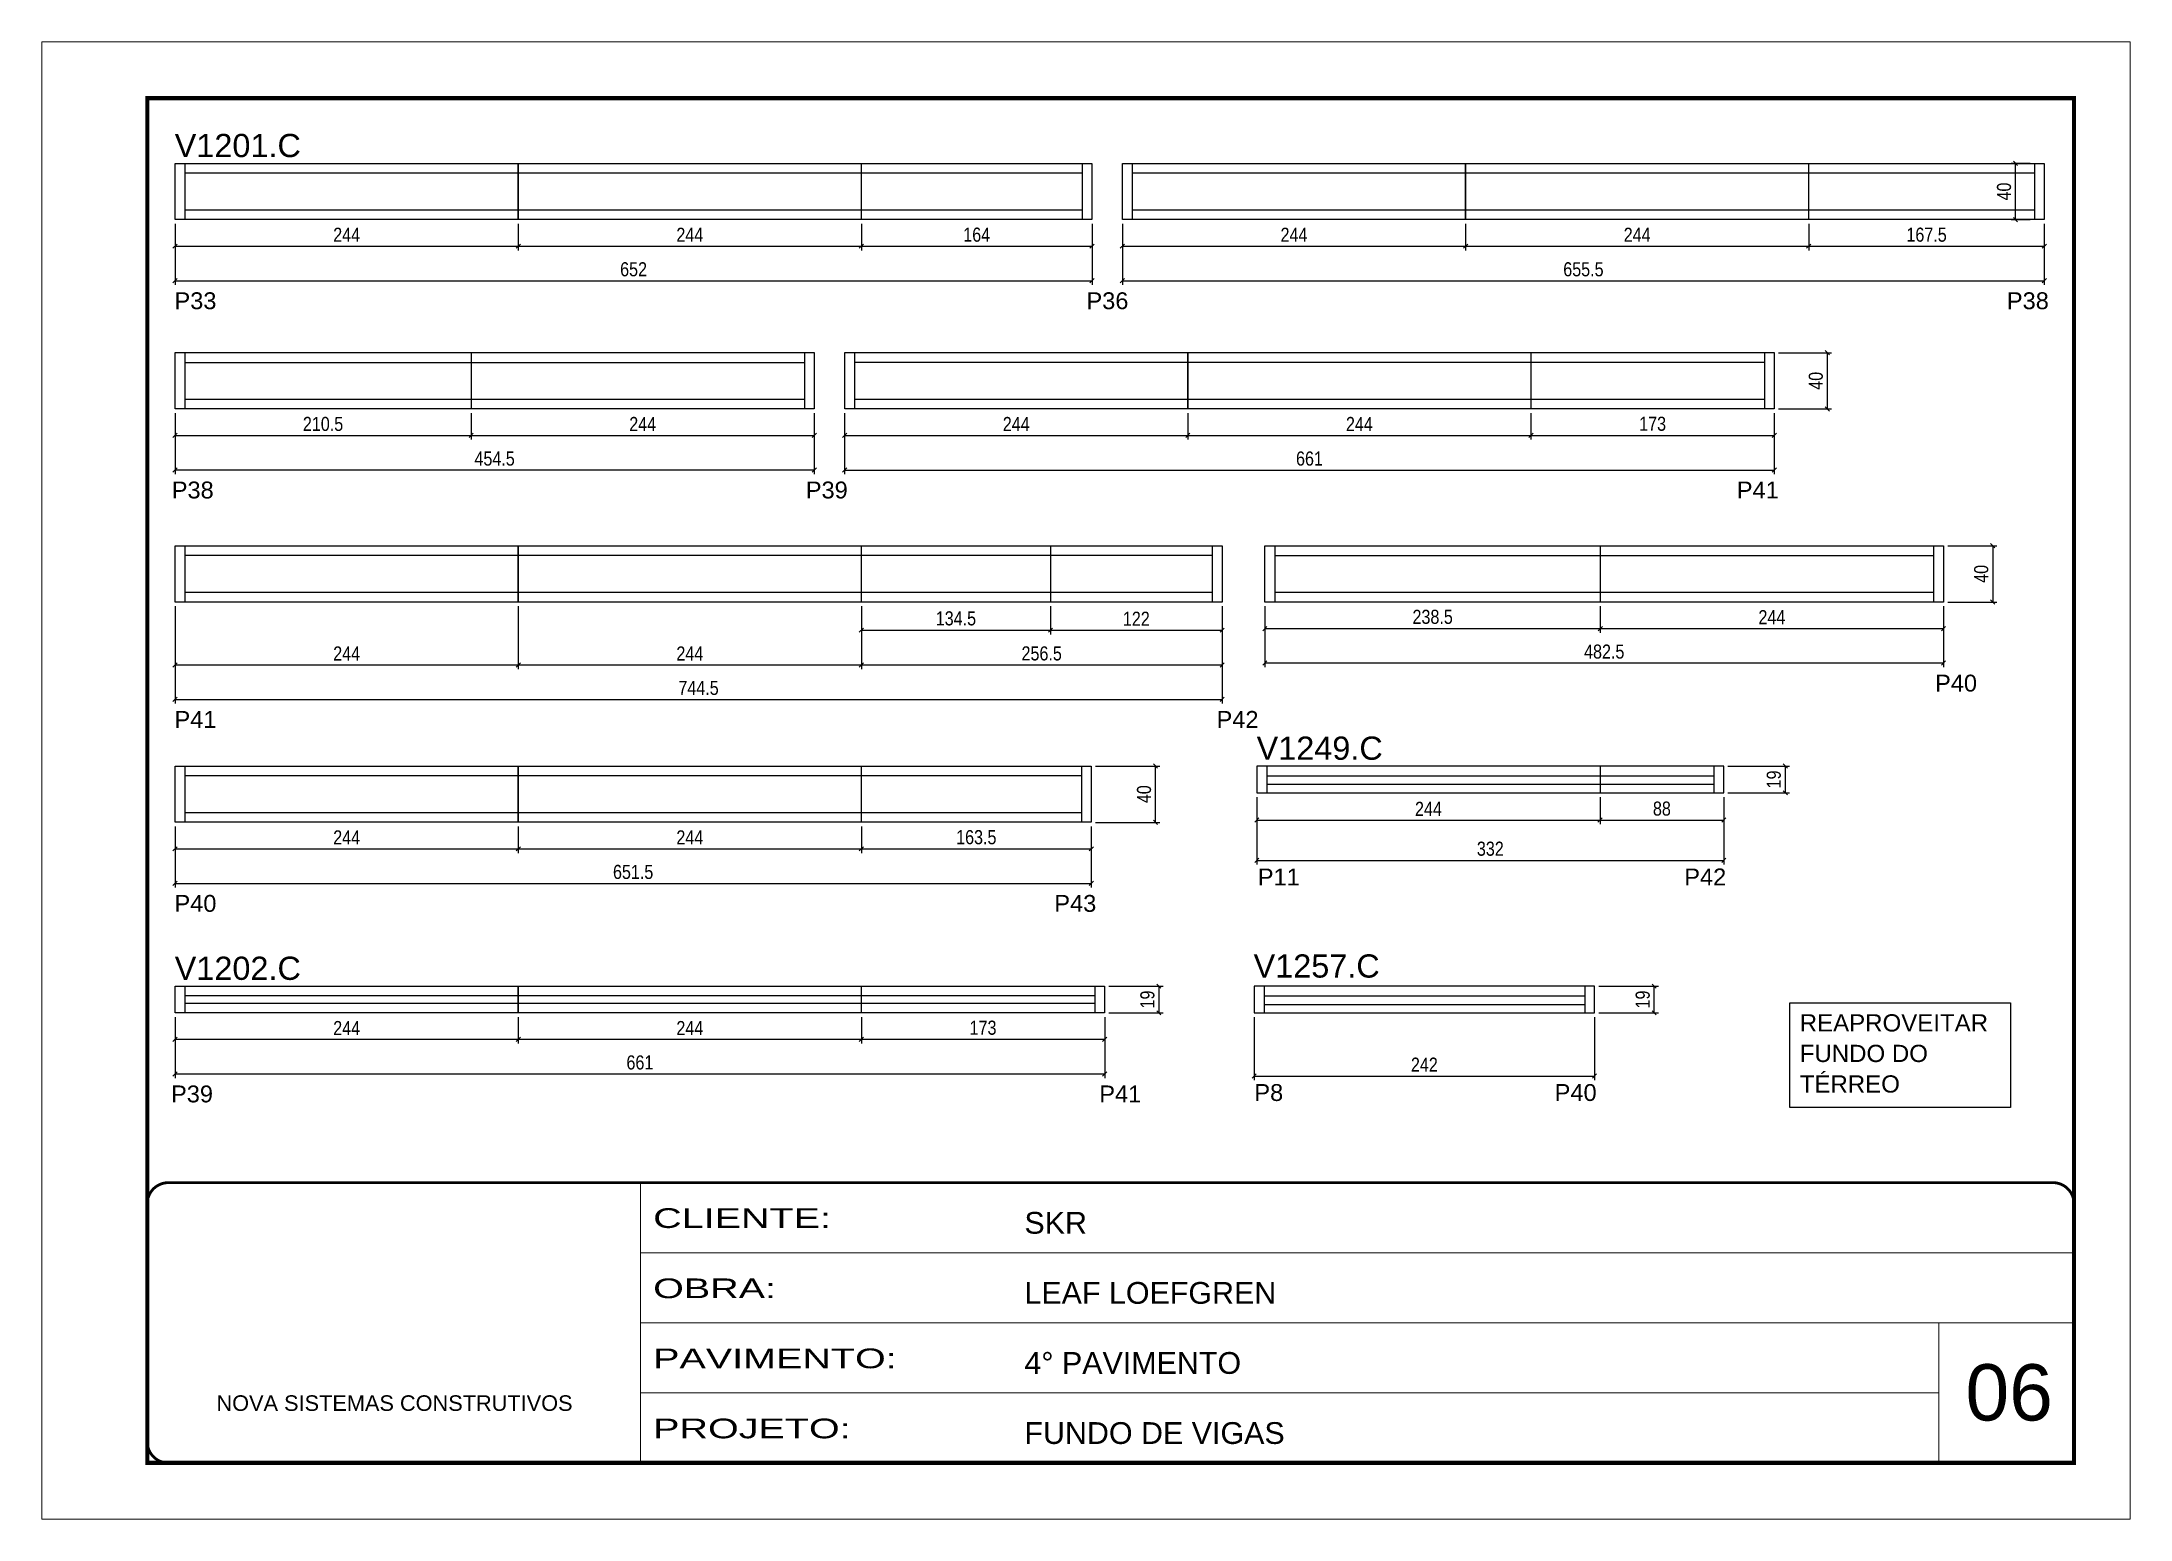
# Model space of a CAD drawing. Extents: x -4041 to 8212, y 239 to 4735.
# Drawn here: x -4041 to -2556, y 2537 to 3587 of the extents above; entities that cross this region are included whole.
import ezdxf

# ---------------------------------------------------------------- set-up
doc = ezdxf.new("R2010")
doc.units = 0
doc.linetypes.add('CONTINUO', pattern=[0])
doc.linetypes.add('DASHED', pattern=[0.75, 0.5, -0.25])
for name, color, linetype in [('5', 5, 'Continuous'), ('COTA', 241, 'Continuous'), ('NOMENCLATURA', 7, 'Continuous'), ('Painéis', 200, 'Continuous'), ('SARR_2.2x7', 40, 'Continuous')]:
    doc.layers.add(name, color=color, linetype=linetype)
for name, color, linetype, lineweight in [('CARIMBO', 255, 'Continuous', 9), ('Folhas', 255, 'Continuous', 9), ('SARRAFO DE PRESSAO', 251, 'DASHED', 9)]:
    doc.layers.add(name, color=color, linetype=linetype, lineweight=lineweight)
doc.styles.add('ARIAL', font='arial.ttf')
doc.styles.add('COTA TECNICA', font='techl___.ttf', dxfattribs={"height": 10})
doc.styles.add('COTA TECNICA-50', font='techl___.ttf', dxfattribs={"height": 10})
doc.styles.get("Standard").update_dxf_attribs({"font": 'arial.ttf'})
doc.styles.add('Tecnologia', font='')
doc.styles.get('Tecnologia').set_extended_font_data('Forgotten Futurist')
doc.dimstyles.new('COTA PAINEL-50', dxfattribs={"dimtxt": 10, "dimasz": 3, "dimexe": 3, "dimexo": 3, "dimgap": 3, "dimtad": 1, "dimdec": 1, "dimzin": 12, "dimdsep": 46, "dimtxsty": 'COTA TECNICA-50', "dimblk1": 'OBLIQUE', "dimblk2": 'OBLIQUE', "dimsah": 1, "dimcen": 0.9, "dimclrd": 4, "dimclre": 4, "dimclrt": 240, "dimadec": 1, "dimazin": 3, "dimtfac": 1, "dimtdec": 1, "dimtmove": 0, "dimatfit": 3, "dimfxl": 1, "dimtolj": 1, "dimtzin": 12, "dimarcsym": 0})
doc.dimstyles.new('PAINEL', dxfattribs={"dimtxt": 10, "dimasz": 3, "dimexe": 3, "dimexo": 3, "dimgap": 3, "dimtad": 1, "dimdec": 1, "dimzin": 12, "dimdsep": 46, "dimtxsty": 'COTA TECNICA', "dimblk1": 'OBLIQUE', "dimblk2": 'OBLIQUE', "dimsah": 1, "dimcen": 0.9, "dimclrd": 4, "dimclre": 4, "dimclrt": 240, "dimadec": 1, "dimazin": 3, "dimtfac": 1, "dimtdec": 1, "dimtmove": 0, "dimatfit": 3, "dimfxl": 1, "dimtolj": 1, "dimtzin": 12, "dimarcsym": 0})

msp = doc.modelspace()

# ---------------------------------------------------------------- texts
at = {"color": 0, "linetype": 'Continuous', "ltscale": 5, "style": 'ARIAL'}
for s, height, p in [('REAPROVEITAR ', 12.2353, (-2791.29, 2883.28)), ('FUNDO DO', 12.235, (-2791.29, 2861.57)), ('TÉRREO', 12.235, (-2791.29, 2839.86))]:
    msp.add_text(s, height=height, dxfattribs=at).set_placement(p)
at = {"layer": '5', "linetype": 'Continuous'}
for s, rotation, p in [('P33', 359.99996, (-3946.92, 3396.61)), ('P36', 359.99996, (-3298.45, 3396.61)), ('P38', 359.99996, (-2643.99, 3396.61)), ('P38', 359.99996, (-3948.86, 3262.1)), ('P39', 359.99996, (-3498.02, 3262.1)), ('P41', 359.99996, (-2835.99, 3262.1)), ('P40', 359.99996, (-2695.06, 3124.86)), ('P41', 359.99996, (-3946.92, 3099.05)), ('P42', 359.99996, (-3205.95, 3099.05)), ('P11', 359.99996, (-3176.62, 2987.1)), ('P42', 359.99996, (-2873.38, 2987.1)), ('P40', 359.99996, (-3946.92, 2968.31)), ('P43', 359.99996, (-3321.3, 2968.31)), ('P39', 359.99996, (-3949.37, 2832.88)), ('P41', 359.99996, (-3289.33, 2832.88)), ('P8', 0.00004, (-3179.08, 2833.88)), ('P40', 359.99996, (-2965.54, 2833.88))]:
    msp.add_text(s, height=12, rotation=rotation, dxfattribs=at).set_placement(p)
at = {"layer": 'CARIMBO', "style": 'ARIAL'}
msp.add_text('06', height=40, dxfattribs=at).set_placement((-2673.43, 2606.79))
at = {"layer": 'NOMENCLATURA', "linetype": 'Continuous'}
for s, p in [('V1201.C', (-3946.75, 3504.68)), ('V1249.C', (-3177.47, 3076.37)), ('V1202.C', (-3946.75, 2919.95)), ('V1257.C', (-3179.63, 2921.57))]:
    msp.add_text(s, height=16.5, dxfattribs=at).set_placement(p)

# ---------------------------------------------------------------- blocks, each defined once
blk = doc.blocks.new('9999999999')
at = {"color": 30, "linetype": 'CONTINUO'}
for p, q in [((98564.6, 34230.2), (98564.6, 34429.4)), ((98564.6, 34379.6), (99584, 34379.6)), ((98564.6, 34329.8), (99488, 34329.8)), ((99584, 34329.8), (99488, 34329.8)), ((99488, 34329.8), (99488, 34230.2)), ((98564.6, 34280), (99488, 34280))]:
    blk.add_line(p, q, dxfattribs=at)
at = {"color": 30, "linetype": 'CONTINUO', "const_width": 2}
blk.add_lwpolyline([(99584, 34230.2), (99584, 34414.4, 0.414214), (99569, 34429.4), (98229, 34429.4, 0.414214), (98214, 34414.4), (98214, 34245.2, 0.414214), (98229, 34230.2), (99584, 34230.2)], format="xyb", dxfattribs=at)
at = {"layer": 'Folhas'}
blk.add_lwpolyline([(98139, 34190.2), (99624, 34190.2), (99624, 35240.2), (98139, 35240.2)], close=True, dxfattribs=at)
at = {"layer": 'Folhas', "color": 30, "const_width": 3}
blk.add_lwpolyline([(98214, 34230.2), (99584, 34230.2), (99584, 35200.2), (98214, 35200.2)], close=True, dxfattribs=at)
at = {"color": 7, "linetype": 'Continuous', "ltscale": 5, "style": 'ARIAL'}
for s, height, p in [('SKR', 15.48, (98837.7, 34393.1)), ('LEAF LOEFGREN', 15.483, (98837.7, 34343.3)), ('4° PAVIMENTO', 15.483, (98837.7, 34293.5)), ('NOVA SISTEMAS CONSTRUTIVOS', 11.059, (98263.2, 34267.2)), ('FUNDO DE VIGAS', 15.483, (98837.7, 34243.7))]:
    blk.add_text(s, height=height, dxfattribs=at).set_placement(p)
at = {"layer": 'Folhas', "color": 7, "style": 'Tecnologia', "width": 1.5}
for s, p in [('CLIENTE:', (98573.7, 34397.2)), ('OBRA:', (98573.7, 34347.3)), ('PAVIMENTO:', (98573.7, 34297.5)), ('PROJETO:', (98573.7, 34247.7))]:
    blk.add_text(s, height=14, dxfattribs=at).set_placement(p)
blk = doc.blocks.new('_Oblique')
at = {"color": 0, "linetype": 'ByBlock', "lineweight": -2}
blk.add_line((-0.5, -0.5), (0.5, 0.5), dxfattribs=at)
blk = doc.blocks.new('*D11')
at = {"layer": 'COTA', "color": 4, "linetype": 'ByBlock', "lineweight": -2, "transparency": 16777216}
for p, q in [((-3946.5, 3457.2), (-3946.5, 3438.4)), ((-3702.5, 3457.2), (-3702.5, 3438.4)), ((-3946.5, 3441.4), (-3702.5, 3441.4))]:
    blk.add_line(p, q, dxfattribs=at)
at = {"layer": 'Defpoints', "color": 0, "linetype": 'ByBlock', "transparency": 16777216}
for p in [(-3946.5, 3460.2), (-3702.5, 3460.2), (-3702.5, 3441.4)]:
    blk.add_point(p, dxfattribs=at)
at = {"layer": 'COTA', "color": 4, "linetype": 'ByBlock', "lineweight": -2, "transparency": 16777216, "xscale": 3, "yscale": 3, "zscale": 3, "rotation": 180}
blk.add_blockref('_Oblique', (-3946.5, 3441.4), dxfattribs=at)
at = {"layer": 'COTA', "color": 4, "linetype": 'ByBlock', "lineweight": -2, "transparency": 16777216, "xscale": 3, "yscale": 3, "zscale": 3}
blk.add_blockref('_Oblique', (-3702.5, 3441.4), dxfattribs=at)
at = {"layer": 'COTA', "color": 240, "linetype": 'ByBlock', "transparency": 16777216, "insert": (-3824.5, 3449.5), "char_height": 10, "attachment_point": 5, "style": 'COTA TECNICA-50'}
blk.add_mtext('\\A1;244', dxfattribs=at)
blk = doc.blocks.new('*D12')
at = {"layer": 'COTA', "color": 4, "linetype": 'ByBlock', "lineweight": -2, "transparency": 16777216}
for p, q in [((-3702.5, 3457.2), (-3702.5, 3438.4)), ((-3458.5, 3457.2), (-3458.5, 3438.4)), ((-3702.5, 3441.4), (-3458.5, 3441.4))]:
    blk.add_line(p, q, dxfattribs=at)
at = {"layer": 'Defpoints', "color": 0, "linetype": 'ByBlock', "transparency": 16777216}
for p in [(-3702.5, 3460.2), (-3458.5, 3460.2), (-3458.5, 3441.4)]:
    blk.add_point(p, dxfattribs=at)
at = {"layer": 'COTA', "color": 4, "linetype": 'ByBlock', "lineweight": -2, "transparency": 16777216, "xscale": 3, "yscale": 3, "zscale": 3, "rotation": 180}
blk.add_blockref('_Oblique', (-3702.5, 3441.4), dxfattribs=at)
at = {"layer": 'COTA', "color": 4, "linetype": 'ByBlock', "lineweight": -2, "transparency": 16777216, "xscale": 3, "yscale": 3, "zscale": 3}
blk.add_blockref('_Oblique', (-3458.5, 3441.4), dxfattribs=at)
at = {"layer": 'COTA', "color": 240, "linetype": 'ByBlock', "transparency": 16777216, "insert": (-3580.5, 3449.5), "char_height": 10, "attachment_point": 5, "style": 'COTA TECNICA-50'}
blk.add_mtext('\\A1;244', dxfattribs=at)
blk = doc.blocks.new('*D13')
at = {"layer": 'COTA', "color": 4, "lineweight": -2, "transparency": 16777216}
for p, q in [((-3946.5, 3457.2), (-3946.5, 3413.8)), ((-3294.5, 3457.2), (-3294.5, 3413.8)), ((-3946.5, 3416.8), (-3294.5, 3416.8))]:
    blk.add_line(p, q, dxfattribs=at)
at = {"layer": 'Defpoints', "color": 0, "transparency": 16777216}
for p in [(-3946.5, 3460.2), (-3294.5, 3460.2), (-3294.5, 3416.8)]:
    blk.add_point(p, dxfattribs=at)
at = {"layer": 'COTA', "color": 4, "lineweight": -2, "transparency": 16777216, "xscale": 3, "yscale": 3, "zscale": 3, "rotation": 180}
blk.add_blockref('_Oblique', (-3946.5, 3416.8), dxfattribs=at)
at = {"layer": 'COTA', "color": 4, "lineweight": -2, "transparency": 16777216, "xscale": 3, "yscale": 3, "zscale": 3}
blk.add_blockref('_Oblique', (-3294.5, 3416.8), dxfattribs=at)
at = {"layer": 'COTA', "color": 240, "transparency": 16777216, "insert": (-3620.5, 3424.9), "char_height": 10, "attachment_point": 5, "style": 'COTA TECNICA'}
blk.add_mtext('\\A1;652', dxfattribs=at)
blk = doc.blocks.new('*D65')
at = {"layer": 'COTA', "color": 4, "lineweight": -2, "transparency": 16777216}
for p, q in [((-3458.5, 3457.2), (-3458.5, 3438.4)), ((-3294.5, 3457.2), (-3294.5, 3438.4)), ((-3458.5, 3441.4), (-3294.5, 3441.4))]:
    blk.add_line(p, q, dxfattribs=at)
at = {"layer": 'Defpoints', "color": 0, "transparency": 16777216}
for p in [(-3458.5, 3460.2), (-3294.5, 3460.2), (-3294.5, 3441.4)]:
    blk.add_point(p, dxfattribs=at)
at = {"layer": 'COTA', "color": 4, "lineweight": -2, "transparency": 16777216, "xscale": 3, "yscale": 3, "zscale": 3, "rotation": 180}
blk.add_blockref('_Oblique', (-3458.5, 3441.4), dxfattribs=at)
at = {"layer": 'COTA', "color": 4, "lineweight": -2, "transparency": 16777216, "xscale": 3, "yscale": 3, "zscale": 3}
blk.add_blockref('_Oblique', (-3294.5, 3441.4), dxfattribs=at)
at = {"layer": 'COTA', "color": 240, "transparency": 16777216, "insert": (-3376.5, 3449.5), "char_height": 10, "attachment_point": 5, "style": 'COTA TECNICA'}
blk.add_mtext('\\A1;164', dxfattribs=at)
blk = doc.blocks.new('*D19')
at = {"layer": 'COTA', "color": 4, "linetype": 'ByBlock', "lineweight": -2, "transparency": 16777216}
for p, q in [((-3272.9, 3457.2), (-3272.9, 3438.4)), ((-3028.9, 3457.2), (-3028.9, 3438.4)), ((-3272.9, 3441.4), (-3028.9, 3441.4))]:
    blk.add_line(p, q, dxfattribs=at)
at = {"layer": 'Defpoints', "color": 0, "linetype": 'ByBlock', "transparency": 16777216}
for p in [(-3272.9, 3460.2), (-3028.9, 3460.2), (-3028.9, 3441.4)]:
    blk.add_point(p, dxfattribs=at)
at = {"layer": 'COTA', "color": 4, "linetype": 'ByBlock', "lineweight": -2, "transparency": 16777216, "xscale": 3, "yscale": 3, "zscale": 3, "rotation": 180}
blk.add_blockref('_Oblique', (-3272.9, 3441.4), dxfattribs=at)
at = {"layer": 'COTA', "color": 4, "linetype": 'ByBlock', "lineweight": -2, "transparency": 16777216, "xscale": 3, "yscale": 3, "zscale": 3}
blk.add_blockref('_Oblique', (-3028.9, 3441.4), dxfattribs=at)
at = {"layer": 'COTA', "color": 240, "linetype": 'ByBlock', "transparency": 16777216, "insert": (-3150.9, 3449.5), "char_height": 10, "attachment_point": 5, "style": 'COTA TECNICA-50'}
blk.add_mtext('\\A1;244', dxfattribs=at)
blk = doc.blocks.new('*D20')
at = {"layer": 'COTA', "color": 4, "linetype": 'ByBlock', "lineweight": -2, "transparency": 16777216}
for p, q in [((-3028.9, 3457.2), (-3028.9, 3438.4)), ((-2784.9, 3457.2), (-2784.9, 3438.4)), ((-3028.9, 3441.4), (-2784.9, 3441.4))]:
    blk.add_line(p, q, dxfattribs=at)
at = {"layer": 'Defpoints', "color": 0, "linetype": 'ByBlock', "transparency": 16777216}
for p in [(-3028.9, 3460.2), (-2784.9, 3460.2), (-2784.9, 3441.4)]:
    blk.add_point(p, dxfattribs=at)
at = {"layer": 'COTA', "color": 4, "linetype": 'ByBlock', "lineweight": -2, "transparency": 16777216, "xscale": 3, "yscale": 3, "zscale": 3, "rotation": 180}
blk.add_blockref('_Oblique', (-3028.9, 3441.4), dxfattribs=at)
at = {"layer": 'COTA', "color": 4, "linetype": 'ByBlock', "lineweight": -2, "transparency": 16777216, "xscale": 3, "yscale": 3, "zscale": 3}
blk.add_blockref('_Oblique', (-2784.9, 3441.4), dxfattribs=at)
at = {"layer": 'COTA', "color": 240, "linetype": 'ByBlock', "transparency": 16777216, "insert": (-2906.9, 3449.5), "char_height": 10, "attachment_point": 5, "style": 'COTA TECNICA-50'}
blk.add_mtext('\\A1;244', dxfattribs=at)
blk = doc.blocks.new('*D21')
at = {"layer": 'COTA', "color": 4, "lineweight": -2, "transparency": 16777216}
for p, q in [((-3272.9, 3457.2), (-3272.9, 3413.8)), ((-2617.4, 3457.2), (-2617.4, 3413.8)), ((-3272.9, 3416.8), (-2617.4, 3416.8))]:
    blk.add_line(p, q, dxfattribs=at)
at = {"layer": 'Defpoints', "color": 0, "transparency": 16777216}
for p in [(-3272.9, 3460.2), (-2617.4, 3460.2), (-2617.4, 3416.8)]:
    blk.add_point(p, dxfattribs=at)
at = {"layer": 'COTA', "color": 4, "lineweight": -2, "transparency": 16777216, "xscale": 3, "yscale": 3, "zscale": 3, "rotation": 180}
blk.add_blockref('_Oblique', (-3272.9, 3416.8), dxfattribs=at)
at = {"layer": 'COTA', "color": 4, "lineweight": -2, "transparency": 16777216, "xscale": 3, "yscale": 3, "zscale": 3}
blk.add_blockref('_Oblique', (-2617.4, 3416.8), dxfattribs=at)
at = {"layer": 'COTA', "color": 240, "transparency": 16777216, "insert": (-2945.1, 3424.9), "char_height": 10, "attachment_point": 5, "style": 'COTA TECNICA'}
blk.add_mtext('\\A1;655.5', dxfattribs=at)
blk = doc.blocks.new('*D73')
at = {"layer": 'COTA', "color": 4, "lineweight": -2, "transparency": 16777216}
for p, q in [((-2784.9, 3457.2), (-2784.9, 3438.4)), ((-2617.4, 3457.2), (-2617.4, 3438.4)), ((-2784.9, 3441.4), (-2617.4, 3441.4))]:
    blk.add_line(p, q, dxfattribs=at)
at = {"layer": 'Defpoints', "color": 0, "transparency": 16777216}
for p in [(-2784.9, 3460.2), (-2617.4, 3460.2), (-2617.4, 3441.4)]:
    blk.add_point(p, dxfattribs=at)
at = {"layer": 'COTA', "color": 4, "lineweight": -2, "transparency": 16777216, "xscale": 3, "yscale": 3, "zscale": 3, "rotation": 180}
blk.add_blockref('_Oblique', (-2784.9, 3441.4), dxfattribs=at)
at = {"layer": 'COTA', "color": 4, "lineweight": -2, "transparency": 16777216, "xscale": 3, "yscale": 3, "zscale": 3}
blk.add_blockref('_Oblique', (-2617.4, 3441.4), dxfattribs=at)
at = {"layer": 'COTA', "color": 240, "transparency": 16777216, "insert": (-2701.1, 3449.5), "char_height": 10, "attachment_point": 5, "style": 'COTA TECNICA'}
blk.add_mtext('\\A1;167.5', dxfattribs=at)
blk = doc.blocks.new('*D82')
at = {"layer": 'COTA', "color": 4, "lineweight": -2, "transparency": 16777216}
for p, q in [((-2627.4, 3500.2), (-2640.9, 3500.2)), ((-2637.9, 3460.2), (-2637.9, 3500.2)), ((-2627.4, 3460.2), (-2640.9, 3460.2))]:
    blk.add_line(p, q, dxfattribs=at)
at = {"layer": 'Defpoints', "color": 0, "transparency": 16777216}
for p in [(-2637.9, 3500.2), (-2624.4, 3500.2), (-2624.4, 3460.2)]:
    blk.add_point(p, dxfattribs=at)
at = {"layer": 'COTA', "color": 4, "lineweight": -2, "transparency": 16777216, "xscale": 3, "yscale": 3, "zscale": 3}
for p, rotation in [((-2637.9, 3500.2), 90), ((-2637.9, 3460.2), 270)]:
    blk.add_blockref('_Oblique', p, dxfattribs=dict(at, rotation=rotation))
at = {"layer": 'COTA', "color": 240, "transparency": 16777216, "insert": (-2646, 3480.2), "char_height": 10, "attachment_point": 5, "rotation": 90, "style": 'COTA TECNICA'}
blk.add_mtext('\\A1;40', dxfattribs=at)
blk = doc.blocks.new('*D22')
at = {"layer": 'COTA', "color": 4, "lineweight": -2, "transparency": 16777216}
for p, q in [((-3946.5, 3322.7), (-3946.5, 3279.3)), ((-3492, 3322.7), (-3492, 3279.3)), ((-3492, 3282.3), (-3946.5, 3282.3))]:
    blk.add_line(p, q, dxfattribs=at)
at = {"layer": 'Defpoints', "color": 0, "transparency": 16777216}
for p in [(-3946.5, 3325.7), (-3492, 3325.7), (-3946.5, 3282.3)]:
    blk.add_point(p, dxfattribs=at)
at = {"layer": 'COTA', "color": 4, "lineweight": -2, "transparency": 16777216, "xscale": 3, "yscale": 3, "zscale": 3, "rotation": 180}
blk.add_blockref('_Oblique', (-3946.5, 3282.3), dxfattribs=at)
at = {"layer": 'COTA', "color": 4, "lineweight": -2, "transparency": 16777216, "xscale": 3, "yscale": 3, "zscale": 3}
blk.add_blockref('_Oblique', (-3492, 3282.3), dxfattribs=at)
at = {"layer": 'COTA', "color": 240, "transparency": 16777216, "insert": (-3719.3, 3290.4), "char_height": 10, "attachment_point": 5, "style": 'COTA TECNICA'}
blk.add_mtext('\\A1;454.5', dxfattribs=at)
blk = doc.blocks.new('*D83')
at = {"layer": 'COTA', "color": 4, "lineweight": -2, "transparency": 16777216}
for p, q in [((-3946.5, 3322.7), (-3946.5, 3303.9)), ((-3736, 3322.7), (-3736, 3303.9)), ((-3946.5, 3306.9), (-3736, 3306.9))]:
    blk.add_line(p, q, dxfattribs=at)
at = {"layer": 'Defpoints', "color": 0, "transparency": 16777216}
for p in [(-3946.5, 3325.7), (-3736, 3325.7), (-3736, 3306.9)]:
    blk.add_point(p, dxfattribs=at)
at = {"layer": 'COTA', "color": 4, "lineweight": -2, "transparency": 16777216, "xscale": 3, "yscale": 3, "zscale": 3, "rotation": 180}
blk.add_blockref('_Oblique', (-3946.5, 3306.9), dxfattribs=at)
at = {"layer": 'COTA', "color": 4, "lineweight": -2, "transparency": 16777216, "xscale": 3, "yscale": 3, "zscale": 3}
blk.add_blockref('_Oblique', (-3736, 3306.9), dxfattribs=at)
at = {"layer": 'COTA', "color": 240, "transparency": 16777216, "insert": (-3841.3, 3315), "char_height": 10, "attachment_point": 5, "style": 'COTA TECNICA'}
blk.add_mtext('\\A1;210.5', dxfattribs=at)
blk = doc.blocks.new('*D84')
at = {"layer": 'COTA', "color": 4, "lineweight": -2, "transparency": 16777216}
for p, q in [((-3736, 3322.7), (-3736, 3303.9)), ((-3492, 3322.7), (-3492, 3303.9)), ((-3736, 3306.9), (-3492, 3306.9))]:
    blk.add_line(p, q, dxfattribs=at)
at = {"layer": 'Defpoints', "color": 0, "transparency": 16777216}
for p in [(-3736, 3325.7), (-3492, 3325.7), (-3492, 3306.9)]:
    blk.add_point(p, dxfattribs=at)
at = {"layer": 'COTA', "color": 4, "lineweight": -2, "transparency": 16777216, "xscale": 3, "yscale": 3, "zscale": 3, "rotation": 180}
blk.add_blockref('_Oblique', (-3736, 3306.9), dxfattribs=at)
at = {"layer": 'COTA', "color": 4, "lineweight": -2, "transparency": 16777216, "xscale": 3, "yscale": 3, "zscale": 3}
blk.add_blockref('_Oblique', (-3492, 3306.9), dxfattribs=at)
at = {"layer": 'COTA', "color": 240, "transparency": 16777216, "insert": (-3614, 3315), "char_height": 10, "attachment_point": 5, "style": 'COTA TECNICA'}
blk.add_mtext('\\A1;244', dxfattribs=at)
blk = doc.blocks.new('*D23')
at = {"layer": 'COTA', "color": 4, "linetype": 'ByBlock', "lineweight": -2, "transparency": 16777216}
for p, q in [((-3470.4, 3322.7), (-3470.4, 3303.9)), ((-3226.4, 3322.7), (-3226.4, 3303.9)), ((-3470.4, 3306.9), (-3226.4, 3306.9))]:
    blk.add_line(p, q, dxfattribs=at)
at = {"layer": 'Defpoints', "color": 0, "linetype": 'ByBlock', "transparency": 16777216}
for p in [(-3470.4, 3325.7), (-3226.4, 3325.7), (-3226.4, 3306.9)]:
    blk.add_point(p, dxfattribs=at)
at = {"layer": 'COTA', "color": 4, "linetype": 'ByBlock', "lineweight": -2, "transparency": 16777216, "xscale": 3, "yscale": 3, "zscale": 3, "rotation": 180}
blk.add_blockref('_Oblique', (-3470.4, 3306.9), dxfattribs=at)
at = {"layer": 'COTA', "color": 4, "linetype": 'ByBlock', "lineweight": -2, "transparency": 16777216, "xscale": 3, "yscale": 3, "zscale": 3}
blk.add_blockref('_Oblique', (-3226.4, 3306.9), dxfattribs=at)
at = {"layer": 'COTA', "color": 240, "linetype": 'ByBlock', "transparency": 16777216, "insert": (-3348.4, 3315), "char_height": 10, "attachment_point": 5, "style": 'COTA TECNICA-50'}
blk.add_mtext('\\A1;244', dxfattribs=at)
blk = doc.blocks.new('*D24')
at = {"layer": 'COTA', "color": 4, "linetype": 'ByBlock', "lineweight": -2, "transparency": 16777216}
for p, q in [((-3226.4, 3322.7), (-3226.4, 3303.9)), ((-2982.4, 3322.7), (-2982.4, 3303.9)), ((-3226.4, 3306.9), (-2982.4, 3306.9))]:
    blk.add_line(p, q, dxfattribs=at)
at = {"layer": 'Defpoints', "color": 0, "linetype": 'ByBlock', "transparency": 16777216}
for p in [(-3226.4, 3325.7), (-2982.4, 3325.7), (-2982.4, 3306.9)]:
    blk.add_point(p, dxfattribs=at)
at = {"layer": 'COTA', "color": 4, "linetype": 'ByBlock', "lineweight": -2, "transparency": 16777216, "xscale": 3, "yscale": 3, "zscale": 3, "rotation": 180}
blk.add_blockref('_Oblique', (-3226.4, 3306.9), dxfattribs=at)
at = {"layer": 'COTA', "color": 4, "linetype": 'ByBlock', "lineweight": -2, "transparency": 16777216, "xscale": 3, "yscale": 3, "zscale": 3}
blk.add_blockref('_Oblique', (-2982.4, 3306.9), dxfattribs=at)
at = {"layer": 'COTA', "color": 240, "linetype": 'ByBlock', "transparency": 16777216, "insert": (-3104.4, 3315), "char_height": 10, "attachment_point": 5, "style": 'COTA TECNICA-50'}
blk.add_mtext('\\A1;244', dxfattribs=at)
blk = doc.blocks.new('*D25')
at = {"layer": 'COTA', "color": 4, "lineweight": -2, "transparency": 16777216}
for p, q in [((-3470.4, 3322.7), (-3470.4, 3279.3)), ((-2809.4, 3322.7), (-2809.4, 3279.3)), ((-3470.4, 3282.3), (-2809.4, 3282.3))]:
    blk.add_line(p, q, dxfattribs=at)
at = {"layer": 'Defpoints', "color": 0, "transparency": 16777216}
for p in [(-3470.4, 3325.7), (-2809.4, 3325.7), (-2809.4, 3282.3)]:
    blk.add_point(p, dxfattribs=at)
at = {"layer": 'COTA', "color": 4, "lineweight": -2, "transparency": 16777216, "xscale": 3, "yscale": 3, "zscale": 3, "rotation": 180}
blk.add_blockref('_Oblique', (-3470.4, 3282.3), dxfattribs=at)
at = {"layer": 'COTA', "color": 4, "lineweight": -2, "transparency": 16777216, "xscale": 3, "yscale": 3, "zscale": 3}
blk.add_blockref('_Oblique', (-2809.4, 3282.3), dxfattribs=at)
at = {"layer": 'COTA', "color": 240, "transparency": 16777216, "insert": (-3139.9, 3290.4), "char_height": 10, "attachment_point": 5, "style": 'COTA TECNICA'}
blk.add_mtext('\\A1;661', dxfattribs=at)
blk = doc.blocks.new('*D85')
at = {"layer": 'COTA', "color": 4, "lineweight": -2, "transparency": 16777216}
for p, q in [((-2982.4, 3322.7), (-2982.4, 3303.9)), ((-2809.4, 3322.7), (-2809.4, 3303.9)), ((-2982.4, 3306.9), (-2809.4, 3306.9))]:
    blk.add_line(p, q, dxfattribs=at)
at = {"layer": 'Defpoints', "color": 0, "transparency": 16777216}
for p in [(-2982.4, 3325.7), (-2809.4, 3325.7), (-2809.4, 3306.9)]:
    blk.add_point(p, dxfattribs=at)
at = {"layer": 'COTA', "color": 4, "lineweight": -2, "transparency": 16777216, "xscale": 3, "yscale": 3, "zscale": 3, "rotation": 180}
blk.add_blockref('_Oblique', (-2982.4, 3306.9), dxfattribs=at)
at = {"layer": 'COTA', "color": 4, "lineweight": -2, "transparency": 16777216, "xscale": 3, "yscale": 3, "zscale": 3}
blk.add_blockref('_Oblique', (-2809.4, 3306.9), dxfattribs=at)
at = {"layer": 'COTA', "color": 240, "transparency": 16777216, "insert": (-2895.9, 3315.1), "char_height": 10, "attachment_point": 5, "style": 'COTA TECNICA'}
blk.add_mtext('\\A1;173', dxfattribs=at)
blk = doc.blocks.new('*D74')
at = {"layer": 'COTA', "color": 4, "lineweight": -2, "transparency": 16777216}
for p, q in [((-2806.4, 3365.7), (-2768.7, 3365.7)), ((-2771.7, 3365.7), (-2771.7, 3325.7)), ((-2806.4, 3325.7), (-2768.7, 3325.7))]:
    blk.add_line(p, q, dxfattribs=at)
at = {"layer": 'Defpoints', "color": 0, "transparency": 16777216}
for p in [(-2809.4, 3365.7), (-2809.4, 3325.7), (-2771.7, 3325.7)]:
    blk.add_point(p, dxfattribs=at)
at = {"layer": 'COTA', "color": 4, "lineweight": -2, "transparency": 16777216, "xscale": 3, "yscale": 3, "zscale": 3}
for p, rotation in [((-2771.7, 3365.7), 90), ((-2771.7, 3325.7), 270)]:
    blk.add_blockref('_Oblique', p, dxfattribs=dict(at, rotation=rotation))
at = {"layer": 'COTA', "color": 240, "transparency": 16777216, "insert": (-2779.8, 3345.7), "char_height": 10, "attachment_point": 5, "rotation": 90, "style": 'COTA TECNICA'}
blk.add_mtext('\\A1;40', dxfattribs=at)
blk = doc.blocks.new('*D26')
at = {"layer": 'COTA', "color": 4, "linetype": 'ByBlock', "lineweight": -2, "transparency": 16777216}
for p, q in [((-3946.5, 3185.5), (-3946.5, 3140.8)), ((-3702.5, 3185.5), (-3702.5, 3140.8)), ((-3946.5, 3143.8), (-3702.5, 3143.8))]:
    blk.add_line(p, q, dxfattribs=at)
at = {"layer": 'Defpoints', "color": 0, "linetype": 'ByBlock', "transparency": 16777216}
for p in [(-3946.5, 3188.5), (-3702.5, 3188.5), (-3702.5, 3143.8)]:
    blk.add_point(p, dxfattribs=at)
at = {"layer": 'COTA', "color": 4, "linetype": 'ByBlock', "lineweight": -2, "transparency": 16777216, "xscale": 3, "yscale": 3, "zscale": 3, "rotation": 180}
blk.add_blockref('_Oblique', (-3946.5, 3143.8), dxfattribs=at)
at = {"layer": 'COTA', "color": 4, "linetype": 'ByBlock', "lineweight": -2, "transparency": 16777216, "xscale": 3, "yscale": 3, "zscale": 3}
blk.add_blockref('_Oblique', (-3702.5, 3143.8), dxfattribs=at)
at = {"layer": 'COTA', "color": 240, "linetype": 'ByBlock', "transparency": 16777216, "insert": (-3824.5, 3151.9), "char_height": 10, "attachment_point": 5, "style": 'COTA TECNICA-50'}
blk.add_mtext('\\A1;244', dxfattribs=at)
blk = doc.blocks.new('*D27')
at = {"layer": 'COTA', "color": 4, "linetype": 'ByBlock', "lineweight": -2, "transparency": 16777216}
for p, q in [((-3702.5, 3185.5), (-3702.5, 3140.8)), ((-3458.5, 3185.5), (-3458.5, 3140.8)), ((-3702.5, 3143.8), (-3458.5, 3143.8))]:
    blk.add_line(p, q, dxfattribs=at)
at = {"layer": 'Defpoints', "color": 0, "linetype": 'ByBlock', "transparency": 16777216}
for p in [(-3702.5, 3188.5), (-3458.5, 3188.5), (-3458.5, 3143.8)]:
    blk.add_point(p, dxfattribs=at)
at = {"layer": 'COTA', "color": 4, "linetype": 'ByBlock', "lineweight": -2, "transparency": 16777216, "xscale": 3, "yscale": 3, "zscale": 3, "rotation": 180}
blk.add_blockref('_Oblique', (-3702.5, 3143.8), dxfattribs=at)
at = {"layer": 'COTA', "color": 4, "linetype": 'ByBlock', "lineweight": -2, "transparency": 16777216, "xscale": 3, "yscale": 3, "zscale": 3}
blk.add_blockref('_Oblique', (-3458.5, 3143.8), dxfattribs=at)
at = {"layer": 'COTA', "color": 240, "linetype": 'ByBlock', "transparency": 16777216, "insert": (-3580.5, 3151.9), "char_height": 10, "attachment_point": 5, "style": 'COTA TECNICA-50'}
blk.add_mtext('\\A1;244', dxfattribs=at)
blk = doc.blocks.new('*D28')
at = {"layer": 'COTA', "color": 4, "lineweight": -2, "transparency": 16777216}
for p, q in [((-3946.5, 3185.5), (-3946.5, 3116.3)), ((-3202, 3185.5), (-3202, 3116.3)), ((-3946.5, 3119.3), (-3202, 3119.3))]:
    blk.add_line(p, q, dxfattribs=at)
at = {"layer": 'Defpoints', "color": 0, "transparency": 16777216}
for p in [(-3946.5, 3188.5), (-3202, 3188.5), (-3202, 3119.3)]:
    blk.add_point(p, dxfattribs=at)
at = {"layer": 'COTA', "color": 4, "lineweight": -2, "transparency": 16777216, "xscale": 3, "yscale": 3, "zscale": 3, "rotation": 180}
blk.add_blockref('_Oblique', (-3946.5, 3119.3), dxfattribs=at)
at = {"layer": 'COTA', "color": 4, "lineweight": -2, "transparency": 16777216, "xscale": 3, "yscale": 3, "zscale": 3}
blk.add_blockref('_Oblique', (-3202, 3119.3), dxfattribs=at)
at = {"layer": 'COTA', "color": 240, "transparency": 16777216, "insert": (-3574.3, 3127.4), "char_height": 10, "attachment_point": 5, "style": 'COTA TECNICA'}
blk.add_mtext('\\A1;744.5', dxfattribs=at)
blk = doc.blocks.new('*D86')
at = {"layer": 'COTA', "color": 4, "lineweight": -2, "transparency": 16777216}
for p, q in [((-3458.5, 3185.5), (-3458.5, 3140.8)), ((-3202, 3185.5), (-3202, 3140.8)), ((-3458.5, 3143.8), (-3202, 3143.8))]:
    blk.add_line(p, q, dxfattribs=at)
at = {"layer": 'Defpoints', "color": 0, "transparency": 16777216}
for p in [(-3458.5, 3188.5), (-3202, 3188.5), (-3202, 3143.8)]:
    blk.add_point(p, dxfattribs=at)
at = {"layer": 'COTA', "color": 4, "lineweight": -2, "transparency": 16777216, "xscale": 3, "yscale": 3, "zscale": 3, "rotation": 180}
blk.add_blockref('_Oblique', (-3458.5, 3143.8), dxfattribs=at)
at = {"layer": 'COTA', "color": 4, "lineweight": -2, "transparency": 16777216, "xscale": 3, "yscale": 3, "zscale": 3}
blk.add_blockref('_Oblique', (-3202, 3143.8), dxfattribs=at)
at = {"layer": 'COTA', "color": 240, "transparency": 16777216, "insert": (-3330.3, 3151.9), "char_height": 10, "attachment_point": 5, "style": 'COTA TECNICA'}
blk.add_mtext('\\A1;256.5', dxfattribs=at)
blk = doc.blocks.new('*D87')
at = {"layer": 'COTA', "color": 4, "lineweight": -2, "transparency": 16777216}
for p, q in [((-3458.5, 3185.5), (-3458.5, 3165.5)), ((-3324, 3185.5), (-3324, 3165.5)), ((-3458.5, 3168.5), (-3324, 3168.5))]:
    blk.add_line(p, q, dxfattribs=at)
at = {"layer": 'Defpoints', "color": 0, "transparency": 16777216}
for p in [(-3458.5, 3188.5), (-3324, 3188.5), (-3324, 3168.5)]:
    blk.add_point(p, dxfattribs=at)
at = {"layer": 'COTA', "color": 4, "lineweight": -2, "transparency": 16777216, "xscale": 3, "yscale": 3, "zscale": 3, "rotation": 180}
blk.add_blockref('_Oblique', (-3458.5, 3168.5), dxfattribs=at)
at = {"layer": 'COTA', "color": 4, "lineweight": -2, "transparency": 16777216, "xscale": 3, "yscale": 3, "zscale": 3}
blk.add_blockref('_Oblique', (-3324, 3168.5), dxfattribs=at)
at = {"layer": 'COTA', "color": 240, "transparency": 16777216, "insert": (-3391.3, 3176.8), "char_height": 10, "attachment_point": 5, "style": 'COTA TECNICA'}
blk.add_mtext('\\A1;134.5', dxfattribs=at)
blk = doc.blocks.new('*D66')
at = {"layer": 'COTA', "color": 4, "lineweight": -2, "transparency": 16777216}
for p, q in [((-3324, 3185.5), (-3324, 3165.5)), ((-3202, 3185.5), (-3202, 3165.5)), ((-3324, 3168.5), (-3202, 3168.5))]:
    blk.add_line(p, q, dxfattribs=at)
at = {"layer": 'Defpoints', "color": 0, "transparency": 16777216}
for p in [(-3324, 3188.5), (-3202, 3188.5), (-3202, 3168.5)]:
    blk.add_point(p, dxfattribs=at)
at = {"layer": 'COTA', "color": 4, "lineweight": -2, "transparency": 16777216, "xscale": 3, "yscale": 3, "zscale": 3, "rotation": 180}
blk.add_blockref('_Oblique', (-3324, 3168.5), dxfattribs=at)
at = {"layer": 'COTA', "color": 4, "lineweight": -2, "transparency": 16777216, "xscale": 3, "yscale": 3, "zscale": 3}
blk.add_blockref('_Oblique', (-3202, 3168.5), dxfattribs=at)
at = {"layer": 'COTA', "color": 240, "transparency": 16777216, "insert": (-3263, 3176.6), "char_height": 10, "attachment_point": 5, "style": 'COTA TECNICA'}
blk.add_mtext('\\A1;122', dxfattribs=at)
blk = doc.blocks.new('*D14')
at = {"layer": 'COTA', "color": 4, "lineweight": -2, "transparency": 16777216}
for p, q in [((-3171.6, 3185.5), (-3171.6, 3142.1)), ((-2689.1, 3185.5), (-2689.1, 3142.1)), ((-2689.1, 3145.1), (-3171.6, 3145.1))]:
    blk.add_line(p, q, dxfattribs=at)
at = {"layer": 'Defpoints', "color": 0, "transparency": 16777216}
for p in [(-3171.6, 3188.5), (-2689.1, 3188.5), (-3171.6, 3145.1)]:
    blk.add_point(p, dxfattribs=at)
at = {"layer": 'COTA', "color": 4, "lineweight": -2, "transparency": 16777216, "xscale": 3, "yscale": 3, "zscale": 3, "rotation": 180}
blk.add_blockref('_Oblique', (-3171.6, 3145.1), dxfattribs=at)
at = {"layer": 'COTA', "color": 4, "lineweight": -2, "transparency": 16777216, "xscale": 3, "yscale": 3, "zscale": 3}
blk.add_blockref('_Oblique', (-2689.1, 3145.1), dxfattribs=at)
at = {"layer": 'COTA', "color": 240, "transparency": 16777216, "insert": (-2930.3, 3153.2), "char_height": 10, "attachment_point": 5, "style": 'COTA TECNICA'}
blk.add_mtext('\\A1;482.5', dxfattribs=at)
blk = doc.blocks.new('*D67')
at = {"layer": 'COTA', "color": 4, "lineweight": -2, "transparency": 16777216}
for p, q in [((-3171.6, 3185.5), (-3171.6, 3166.6)), ((-2933.1, 3185.5), (-2933.1, 3166.6)), ((-3171.6, 3169.6), (-2933.1, 3169.6))]:
    blk.add_line(p, q, dxfattribs=at)
at = {"layer": 'Defpoints', "color": 0, "transparency": 16777216}
for p in [(-3171.6, 3188.5), (-2933.1, 3188.5), (-2933.1, 3169.6)]:
    blk.add_point(p, dxfattribs=at)
at = {"layer": 'COTA', "color": 4, "lineweight": -2, "transparency": 16777216, "xscale": 3, "yscale": 3, "zscale": 3, "rotation": 180}
blk.add_blockref('_Oblique', (-3171.6, 3169.6), dxfattribs=at)
at = {"layer": 'COTA', "color": 4, "lineweight": -2, "transparency": 16777216, "xscale": 3, "yscale": 3, "zscale": 3}
blk.add_blockref('_Oblique', (-2933.1, 3169.6), dxfattribs=at)
at = {"layer": 'COTA', "color": 240, "transparency": 16777216, "insert": (-3052.3, 3177.9), "char_height": 10, "attachment_point": 5, "style": 'COTA TECNICA'}
blk.add_mtext('\\A1;238.5', dxfattribs=at)
blk = doc.blocks.new('*D68')
at = {"layer": 'COTA', "color": 4, "lineweight": -2, "transparency": 16777216}
for p, q in [((-2933.1, 3185.5), (-2933.1, 3166.6)), ((-2689.1, 3185.5), (-2689.1, 3166.6)), ((-2933.1, 3169.6), (-2689.1, 3169.6))]:
    blk.add_line(p, q, dxfattribs=at)
at = {"layer": 'Defpoints', "color": 0, "transparency": 16777216}
for p in [(-2933.1, 3188.5), (-2689.1, 3188.5), (-2689.1, 3169.6)]:
    blk.add_point(p, dxfattribs=at)
at = {"layer": 'COTA', "color": 4, "lineweight": -2, "transparency": 16777216, "xscale": 3, "yscale": 3, "zscale": 3, "rotation": 180}
blk.add_blockref('_Oblique', (-2933.1, 3169.6), dxfattribs=at)
at = {"layer": 'COTA', "color": 4, "lineweight": -2, "transparency": 16777216, "xscale": 3, "yscale": 3, "zscale": 3}
blk.add_blockref('_Oblique', (-2689.1, 3169.6), dxfattribs=at)
at = {"layer": 'COTA', "color": 240, "transparency": 16777216, "insert": (-2811.1, 3177.7), "char_height": 10, "attachment_point": 5, "style": 'COTA TECNICA'}
blk.add_mtext('\\A1;244', dxfattribs=at)
blk = doc.blocks.new('*D29')
at = {"layer": 'COTA', "color": 4, "linetype": 'ByBlock', "lineweight": -2, "transparency": 16777216}
for p, q in [((-3946.5, 3028.9), (-3946.5, 3010.1)), ((-3702.5, 3028.9), (-3702.5, 3010.1)), ((-3946.5, 3013.1), (-3702.5, 3013.1))]:
    blk.add_line(p, q, dxfattribs=at)
at = {"layer": 'Defpoints', "color": 0, "linetype": 'ByBlock', "transparency": 16777216}
for p in [(-3946.5, 3031.9), (-3702.5, 3031.9), (-3702.5, 3013.1)]:
    blk.add_point(p, dxfattribs=at)
at = {"layer": 'COTA', "color": 4, "linetype": 'ByBlock', "lineweight": -2, "transparency": 16777216, "xscale": 3, "yscale": 3, "zscale": 3, "rotation": 180}
blk.add_blockref('_Oblique', (-3946.5, 3013.1), dxfattribs=at)
at = {"layer": 'COTA', "color": 4, "linetype": 'ByBlock', "lineweight": -2, "transparency": 16777216, "xscale": 3, "yscale": 3, "zscale": 3}
blk.add_blockref('_Oblique', (-3702.5, 3013.1), dxfattribs=at)
at = {"layer": 'COTA', "color": 240, "linetype": 'ByBlock', "transparency": 16777216, "insert": (-3824.5, 3021.2), "char_height": 10, "attachment_point": 5, "style": 'COTA TECNICA-50'}
blk.add_mtext('\\A1;244', dxfattribs=at)
blk = doc.blocks.new('*D30')
at = {"layer": 'COTA', "color": 4, "linetype": 'ByBlock', "lineweight": -2, "transparency": 16777216}
for p, q in [((-3702.5, 3028.9), (-3702.5, 3010.1)), ((-3458.5, 3028.9), (-3458.5, 3010.1)), ((-3702.5, 3013.1), (-3458.5, 3013.1))]:
    blk.add_line(p, q, dxfattribs=at)
at = {"layer": 'Defpoints', "color": 0, "linetype": 'ByBlock', "transparency": 16777216}
for p in [(-3702.5, 3031.9), (-3458.5, 3031.9), (-3458.5, 3013.1)]:
    blk.add_point(p, dxfattribs=at)
at = {"layer": 'COTA', "color": 4, "linetype": 'ByBlock', "lineweight": -2, "transparency": 16777216, "xscale": 3, "yscale": 3, "zscale": 3, "rotation": 180}
blk.add_blockref('_Oblique', (-3702.5, 3013.1), dxfattribs=at)
at = {"layer": 'COTA', "color": 4, "linetype": 'ByBlock', "lineweight": -2, "transparency": 16777216, "xscale": 3, "yscale": 3, "zscale": 3}
blk.add_blockref('_Oblique', (-3458.5, 3013.1), dxfattribs=at)
at = {"layer": 'COTA', "color": 240, "linetype": 'ByBlock', "transparency": 16777216, "insert": (-3580.5, 3021.2), "char_height": 10, "attachment_point": 5, "style": 'COTA TECNICA-50'}
blk.add_mtext('\\A1;244', dxfattribs=at)
blk = doc.blocks.new('*D31')
at = {"layer": 'COTA', "color": 4, "lineweight": -2, "transparency": 16777216}
for p, q in [((-3946.5, 3028.9), (-3946.5, 2985.5)), ((-3295, 3028.9), (-3295, 2985.5)), ((-3946.5, 2988.5), (-3295, 2988.5))]:
    blk.add_line(p, q, dxfattribs=at)
at = {"layer": 'Defpoints', "color": 0, "transparency": 16777216}
for p in [(-3946.5, 3031.9), (-3295, 3031.9), (-3295, 2988.5)]:
    blk.add_point(p, dxfattribs=at)
at = {"layer": 'COTA', "color": 4, "lineweight": -2, "transparency": 16777216, "xscale": 3, "yscale": 3, "zscale": 3, "rotation": 180}
blk.add_blockref('_Oblique', (-3946.5, 2988.5), dxfattribs=at)
at = {"layer": 'COTA', "color": 4, "lineweight": -2, "transparency": 16777216, "xscale": 3, "yscale": 3, "zscale": 3}
blk.add_blockref('_Oblique', (-3295, 2988.5), dxfattribs=at)
at = {"layer": 'COTA', "color": 240, "transparency": 16777216, "insert": (-3620.8, 2996.6), "char_height": 10, "attachment_point": 5, "style": 'COTA TECNICA'}
blk.add_mtext('\\A1;651.5', dxfattribs=at)
blk = doc.blocks.new('*D88')
at = {"layer": 'COTA', "color": 4, "lineweight": -2, "transparency": 16777216}
for p, q in [((-3458.5, 3028.9), (-3458.5, 3010.1)), ((-3295, 3028.9), (-3295, 3010.1)), ((-3458.5, 3013.1), (-3295, 3013.1))]:
    blk.add_line(p, q, dxfattribs=at)
at = {"layer": 'Defpoints', "color": 0, "transparency": 16777216}
for p in [(-3458.5, 3031.9), (-3295, 3031.9), (-3295, 3013.1)]:
    blk.add_point(p, dxfattribs=at)
at = {"layer": 'COTA', "color": 4, "lineweight": -2, "transparency": 16777216, "xscale": 3, "yscale": 3, "zscale": 3, "rotation": 180}
blk.add_blockref('_Oblique', (-3458.5, 3013.1), dxfattribs=at)
at = {"layer": 'COTA', "color": 4, "lineweight": -2, "transparency": 16777216, "xscale": 3, "yscale": 3, "zscale": 3}
blk.add_blockref('_Oblique', (-3295, 3013.1), dxfattribs=at)
at = {"layer": 'COTA', "color": 240, "transparency": 16777216, "insert": (-3376.8, 3021.3), "char_height": 10, "attachment_point": 5, "style": 'COTA TECNICA'}
blk.add_mtext('\\A1;163.5', dxfattribs=at)
blk = doc.blocks.new('*D89')
at = {"layer": 'COTA', "color": 4, "lineweight": -2, "transparency": 16777216}
for p, q in [((-3292, 3071.9), (-3246.4, 3071.9)), ((-3249.4, 3031.9), (-3249.4, 3071.9)), ((-3292, 3031.9), (-3246.4, 3031.9))]:
    blk.add_line(p, q, dxfattribs=at)
at = {"layer": 'Defpoints', "color": 0, "transparency": 16777216}
for p in [(-3295, 3071.9), (-3249.4, 3071.9), (-3295, 3031.9)]:
    blk.add_point(p, dxfattribs=at)
at = {"layer": 'COTA', "color": 4, "lineweight": -2, "transparency": 16777216, "xscale": 3, "yscale": 3, "zscale": 3}
for p, rotation in [((-3249.4, 3071.9), 90), ((-3249.4, 3031.9), 270)]:
    blk.add_blockref('_Oblique', p, dxfattribs=dict(at, rotation=rotation))
at = {"layer": 'COTA', "color": 240, "transparency": 16777216, "insert": (-3257.5, 3051.9), "char_height": 10, "attachment_point": 5, "rotation": 90, "style": 'COTA TECNICA'}
blk.add_mtext('\\A1;40', dxfattribs=at)
blk = doc.blocks.new('*D69')
at = {"layer": 'COTA', "color": 4, "lineweight": -2, "transparency": 16777216}
for p, q in [((-2686.1, 3228.5), (-2651.1, 3228.5)), ((-2654.1, 3228.5), (-2654.1, 3188.5)), ((-2686.1, 3188.5), (-2651.1, 3188.5))]:
    blk.add_line(p, q, dxfattribs=at)
at = {"layer": 'Defpoints', "color": 0, "transparency": 16777216}
for p in [(-2689.1, 3228.5), (-2689.1, 3188.5), (-2654.1, 3188.5)]:
    blk.add_point(p, dxfattribs=at)
at = {"layer": 'COTA', "color": 4, "lineweight": -2, "transparency": 16777216, "xscale": 3, "yscale": 3, "zscale": 3}
for p, rotation in [((-2654.1, 3228.5), 90), ((-2654.1, 3188.5), 270)]:
    blk.add_blockref('_Oblique', p, dxfattribs=dict(at, rotation=rotation))
at = {"layer": 'COTA', "color": 240, "transparency": 16777216, "insert": (-2662.2, 3208.5), "char_height": 10, "attachment_point": 5, "rotation": 90, "style": 'COTA TECNICA'}
blk.add_mtext('\\A1;40', dxfattribs=at)
blk = doc.blocks.new('*D15')
at = {"layer": 'COTA', "color": 4, "linetype": 'ByBlock', "lineweight": -2, "transparency": 16777216}
for p, q in [((-3946.5, 2893.5), (-3946.5, 2874.7)), ((-3702.5, 2893.5), (-3702.5, 2874.7)), ((-3946.5, 2877.7), (-3702.5, 2877.7))]:
    blk.add_line(p, q, dxfattribs=at)
at = {"layer": 'Defpoints', "color": 0, "linetype": 'ByBlock', "transparency": 16777216}
for p in [(-3946.5, 2896.5), (-3702.5, 2896.5), (-3702.5, 2877.7)]:
    blk.add_point(p, dxfattribs=at)
at = {"layer": 'COTA', "color": 4, "linetype": 'ByBlock', "lineweight": -2, "transparency": 16777216, "xscale": 3, "yscale": 3, "zscale": 3, "rotation": 180}
blk.add_blockref('_Oblique', (-3946.5, 2877.7), dxfattribs=at)
at = {"layer": 'COTA', "color": 4, "linetype": 'ByBlock', "lineweight": -2, "transparency": 16777216, "xscale": 3, "yscale": 3, "zscale": 3}
blk.add_blockref('_Oblique', (-3702.5, 2877.7), dxfattribs=at)
at = {"layer": 'COTA', "color": 240, "linetype": 'ByBlock', "transparency": 16777216, "insert": (-3824.5, 2885.7), "char_height": 10, "attachment_point": 5, "style": 'COTA TECNICA-50'}
blk.add_mtext('\\A1;244', dxfattribs=at)
blk = doc.blocks.new('*D16')
at = {"layer": 'COTA', "color": 4, "linetype": 'ByBlock', "lineweight": -2, "transparency": 16777216}
for p, q in [((-3702.5, 2893.5), (-3702.5, 2874.7)), ((-3458.5, 2893.5), (-3458.5, 2874.7)), ((-3702.5, 2877.7), (-3458.5, 2877.7))]:
    blk.add_line(p, q, dxfattribs=at)
at = {"layer": 'Defpoints', "color": 0, "linetype": 'ByBlock', "transparency": 16777216}
for p in [(-3702.5, 2896.5), (-3458.5, 2896.5), (-3458.5, 2877.7)]:
    blk.add_point(p, dxfattribs=at)
at = {"layer": 'COTA', "color": 4, "linetype": 'ByBlock', "lineweight": -2, "transparency": 16777216, "xscale": 3, "yscale": 3, "zscale": 3, "rotation": 180}
blk.add_blockref('_Oblique', (-3702.5, 2877.7), dxfattribs=at)
at = {"layer": 'COTA', "color": 4, "linetype": 'ByBlock', "lineweight": -2, "transparency": 16777216, "xscale": 3, "yscale": 3, "zscale": 3}
blk.add_blockref('_Oblique', (-3458.5, 2877.7), dxfattribs=at)
at = {"layer": 'COTA', "color": 240, "linetype": 'ByBlock', "transparency": 16777216, "insert": (-3580.5, 2885.7), "char_height": 10, "attachment_point": 5, "style": 'COTA TECNICA-50'}
blk.add_mtext('\\A1;244', dxfattribs=at)
blk = doc.blocks.new('*D17')
at = {"layer": 'COTA', "color": 4, "lineweight": -2, "transparency": 16777216}
for p, q in [((-3946.5, 2893.5), (-3946.5, 2850.1)), ((-3285.5, 2893.5), (-3285.5, 2850.1)), ((-3946.5, 2853.1), (-3285.5, 2853.1))]:
    blk.add_line(p, q, dxfattribs=at)
at = {"layer": 'Defpoints', "color": 0, "transparency": 16777216}
for p in [(-3946.5, 2896.5), (-3285.5, 2896.5), (-3285.5, 2853.1)]:
    blk.add_point(p, dxfattribs=at)
at = {"layer": 'COTA', "color": 4, "lineweight": -2, "transparency": 16777216, "xscale": 3, "yscale": 3, "zscale": 3, "rotation": 180}
blk.add_blockref('_Oblique', (-3946.5, 2853.1), dxfattribs=at)
at = {"layer": 'COTA', "color": 4, "lineweight": -2, "transparency": 16777216, "xscale": 3, "yscale": 3, "zscale": 3}
blk.add_blockref('_Oblique', (-3285.5, 2853.1), dxfattribs=at)
at = {"layer": 'COTA', "color": 240, "transparency": 16777216, "insert": (-3616, 2861.2), "char_height": 10, "attachment_point": 5, "style": 'COTA TECNICA'}
blk.add_mtext('\\A1;661', dxfattribs=at)
blk = doc.blocks.new('*D70')
at = {"layer": 'COTA', "color": 4, "lineweight": -2, "transparency": 16777216}
for p, q in [((-3458.5, 2893.5), (-3458.5, 2874.7)), ((-3285.5, 2893.5), (-3285.5, 2874.7)), ((-3458.5, 2877.7), (-3285.5, 2877.7))]:
    blk.add_line(p, q, dxfattribs=at)
at = {"layer": 'Defpoints', "color": 0, "transparency": 16777216}
for p in [(-3458.5, 2896.5), (-3285.5, 2896.5), (-3285.5, 2877.7)]:
    blk.add_point(p, dxfattribs=at)
at = {"layer": 'COTA', "color": 4, "lineweight": -2, "transparency": 16777216, "xscale": 3, "yscale": 3, "zscale": 3, "rotation": 180}
blk.add_blockref('_Oblique', (-3458.5, 2877.7), dxfattribs=at)
at = {"layer": 'COTA', "color": 4, "lineweight": -2, "transparency": 16777216, "xscale": 3, "yscale": 3, "zscale": 3}
blk.add_blockref('_Oblique', (-3285.5, 2877.7), dxfattribs=at)
at = {"layer": 'COTA', "color": 240, "transparency": 16777216, "insert": (-3372, 2885.9), "char_height": 10, "attachment_point": 5, "style": 'COTA TECNICA'}
blk.add_mtext('\\A1;173', dxfattribs=at)
blk = doc.blocks.new('*D18')
at = {"layer": 'COTA', "color": 4, "lineweight": -2, "transparency": 16777216}
for p, q in [((-3282.5, 2915.5), (-3244, 2915.5)), ((-3247, 2915.5), (-3247, 2896.5)), ((-3282.5, 2896.5), (-3244, 2896.5))]:
    blk.add_line(p, q, dxfattribs=at)
at = {"layer": 'Defpoints', "color": 0, "transparency": 16777216}
for p in [(-3285.5, 2915.5), (-3285.5, 2896.5), (-3247, 2896.5)]:
    blk.add_point(p, dxfattribs=at)
at = {"layer": 'COTA', "color": 4, "lineweight": -2, "transparency": 16777216, "xscale": 3, "yscale": 3, "zscale": 3}
for p, rotation in [((-3247, 2915.5), 90), ((-3247, 2896.5), 270)]:
    blk.add_blockref('_Oblique', p, dxfattribs=dict(at, rotation=rotation))
at = {"layer": 'COTA', "color": 240, "transparency": 16777216, "insert": (-3255.1, 2906), "char_height": 10, "attachment_point": 5, "rotation": 90, "style": 'COTA TECNICA'}
blk.add_mtext('\\A1;19', dxfattribs=at)
blk = doc.blocks.new('*D143')
at = {"layer": 'COTA', "color": 4, "linetype": 'ByBlock', "lineweight": -2, "transparency": 16777216}
for p, q in [((-3177.3, 3049.9), (-3177.3, 3001.9)), ((-2845.3, 3049.9), (-2845.3, 3001.9)), ((-3177.3, 3004.9), (-2845.3, 3004.9))]:
    blk.add_line(p, q, dxfattribs=at)
at = {"layer": 'Defpoints', "color": 0, "linetype": 'ByBlock', "transparency": 16777216}
for p in [(-3177.3, 3052.9), (-2845.3, 3052.9), (-2845.3, 3004.9)]:
    blk.add_point(p, dxfattribs=at)
at = {"layer": 'COTA', "color": 4, "linetype": 'ByBlock', "lineweight": -2, "transparency": 16777216, "xscale": 3, "yscale": 3, "zscale": 3, "rotation": 180}
blk.add_blockref('_Oblique', (-3177.3, 3004.9), dxfattribs=at)
at = {"layer": 'COTA', "color": 4, "linetype": 'ByBlock', "lineweight": -2, "transparency": 16777216, "xscale": 3, "yscale": 3, "zscale": 3}
blk.add_blockref('_Oblique', (-2845.3, 3004.9), dxfattribs=at)
at = {"layer": 'COTA', "color": 240, "linetype": 'ByBlock', "transparency": 16777216, "insert": (-3011.3, 3013.1), "char_height": 10, "attachment_point": 5, "style": 'COTA TECNICA-50'}
blk.add_mtext('\\A1;332', dxfattribs=at)
blk = doc.blocks.new('*D144')
at = {"layer": 'COTA', "color": 4, "lineweight": -2, "transparency": 16777216}
for p, q in [((-3177.3, 3049.9), (-3177.3, 3030.5)), ((-2933.3, 3049.9), (-2933.3, 3030.5)), ((-3177.3, 3033.5), (-2933.3, 3033.5))]:
    blk.add_line(p, q, dxfattribs=at)
at = {"layer": 'Defpoints', "color": 0, "transparency": 16777216}
for p in [(-3177.3, 3052.9), (-2933.3, 3052.9), (-2933.3, 3033.5)]:
    blk.add_point(p, dxfattribs=at)
at = {"layer": 'COTA', "color": 4, "lineweight": -2, "transparency": 16777216, "xscale": 3, "yscale": 3, "zscale": 3, "rotation": 180}
blk.add_blockref('_Oblique', (-3177.3, 3033.5), dxfattribs=at)
at = {"layer": 'COTA', "color": 4, "lineweight": -2, "transparency": 16777216, "xscale": 3, "yscale": 3, "zscale": 3}
blk.add_blockref('_Oblique', (-2933.3, 3033.5), dxfattribs=at)
at = {"layer": 'COTA', "color": 240, "transparency": 16777216, "insert": (-3055.3, 3041.5), "char_height": 10, "attachment_point": 5, "style": 'COTA TECNICA'}
blk.add_mtext('\\A1;244', dxfattribs=at)
blk = doc.blocks.new('*D145')
at = {"layer": 'COTA', "color": 4, "lineweight": -2, "transparency": 16777216}
for p, q in [((-2933.3, 3049.9), (-2933.3, 3030.5)), ((-2845.3, 3049.9), (-2845.3, 3030.5)), ((-2933.3, 3033.5), (-2845.3, 3033.5))]:
    blk.add_line(p, q, dxfattribs=at)
at = {"layer": 'Defpoints', "color": 0, "transparency": 16777216}
for p in [(-2933.3, 3052.9), (-2845.3, 3052.9), (-2845.3, 3033.5)]:
    blk.add_point(p, dxfattribs=at)
at = {"layer": 'COTA', "color": 4, "lineweight": -2, "transparency": 16777216, "xscale": 3, "yscale": 3, "zscale": 3, "rotation": 180}
blk.add_blockref('_Oblique', (-2933.3, 3033.5), dxfattribs=at)
at = {"layer": 'COTA', "color": 4, "lineweight": -2, "transparency": 16777216, "xscale": 3, "yscale": 3, "zscale": 3}
blk.add_blockref('_Oblique', (-2845.3, 3033.5), dxfattribs=at)
at = {"layer": 'COTA', "color": 240, "transparency": 16777216, "insert": (-2889.3, 3041.6), "char_height": 10, "attachment_point": 5, "style": 'COTA TECNICA'}
blk.add_mtext('\\A1;88', dxfattribs=at)
blk = doc.blocks.new('*D146')
at = {"layer": 'COTA', "color": 4, "lineweight": -2, "transparency": 16777216}
for p, q in [((-2842.3, 3071.9), (-2798.6, 3071.9)), ((-2801.6, 3071.9), (-2801.6, 3052.9)), ((-2842.3, 3052.9), (-2798.6, 3052.9))]:
    blk.add_line(p, q, dxfattribs=at)
at = {"layer": 'Defpoints', "color": 0, "transparency": 16777216}
for p in [(-2845.3, 3071.9), (-2845.3, 3052.9), (-2801.6, 3052.9)]:
    blk.add_point(p, dxfattribs=at)
at = {"layer": 'COTA', "color": 4, "lineweight": -2, "transparency": 16777216, "xscale": 3, "yscale": 3, "zscale": 3}
for p, rotation in [((-2801.6, 3071.9), 90), ((-2801.6, 3052.9), 270)]:
    blk.add_blockref('_Oblique', p, dxfattribs=dict(at, rotation=rotation))
at = {"layer": 'COTA', "color": 240, "transparency": 16777216, "insert": (-2809.7, 3062.4), "char_height": 10, "attachment_point": 5, "rotation": 90, "style": 'COTA TECNICA'}
blk.add_mtext('\\A1;19', dxfattribs=at)
blk = doc.blocks.new('*D131')
at = {"layer": 'COTA', "color": 4, "linetype": 'ByBlock', "lineweight": -2, "transparency": 16777216}
for p, q in [((-3179.2, 2893.5), (-3179.2, 2848.6)), ((-2937.2, 2893.5), (-2937.2, 2848.6)), ((-3179.2, 2851.6), (-2937.2, 2851.6))]:
    blk.add_line(p, q, dxfattribs=at)
at = {"layer": 'Defpoints', "color": 0, "linetype": 'ByBlock', "transparency": 16777216}
for p in [(-3179.2, 2896.5), (-2937.2, 2896.5), (-2937.2, 2851.6)]:
    blk.add_point(p, dxfattribs=at)
at = {"layer": 'COTA', "color": 4, "linetype": 'ByBlock', "lineweight": -2, "transparency": 16777216, "xscale": 3, "yscale": 3, "zscale": 3, "rotation": 180}
blk.add_blockref('_Oblique', (-3179.2, 2851.6), dxfattribs=at)
at = {"layer": 'COTA', "color": 4, "linetype": 'ByBlock', "lineweight": -2, "transparency": 16777216, "xscale": 3, "yscale": 3, "zscale": 3}
blk.add_blockref('_Oblique', (-2937.2, 2851.6), dxfattribs=at)
at = {"layer": 'COTA', "color": 240, "linetype": 'ByBlock', "transparency": 16777216, "insert": (-3058.2, 2859.7), "char_height": 10, "attachment_point": 5, "style": 'COTA TECNICA-50'}
blk.add_mtext('\\A1;242', dxfattribs=at)
blk = doc.blocks.new('*D132')
at = {"layer": 'COTA', "color": 4, "lineweight": -2, "transparency": 16777216}
for p, q in [((-2934.2, 2915.5), (-2891.8, 2915.5)), ((-2894.8, 2896.5), (-2894.8, 2915.5)), ((-2934.2, 2896.5), (-2891.8, 2896.5))]:
    blk.add_line(p, q, dxfattribs=at)
at = {"layer": 'Defpoints', "color": 0, "transparency": 16777216}
for p in [(-2937.2, 2915.5), (-2894.8, 2915.5), (-2937.2, 2896.5)]:
    blk.add_point(p, dxfattribs=at)
at = {"layer": 'COTA', "color": 4, "lineweight": -2, "transparency": 16777216, "xscale": 3, "yscale": 3, "zscale": 3}
for p, rotation in [((-2894.8, 2915.5), 90), ((-2894.8, 2896.5), 270)]:
    blk.add_blockref('_Oblique', p, dxfattribs=dict(at, rotation=rotation))
at = {"layer": 'COTA', "color": 240, "transparency": 16777216, "insert": (-2902.9, 2906), "char_height": 10, "attachment_point": 5, "rotation": 90, "style": 'COTA TECNICA'}
blk.add_mtext('\\A1;19', dxfattribs=at)

# ---------------------------------------------------------------- dimensions: what is measured, and where the dimension line sits
at = {"layer": 'COTA'}
for base, p1, p2, picture, middle in [((-2637.94, 3500.24), (-2624.37, 3460.24), (-2624.37, 3500.24), '*D82', (-2646.04, 3480.24)), ((-2771.71, 3325.73), (-2809.37, 3365.73), (-2809.37, 3325.73), '*D74', (-2779.81, 3345.73)), ((-2654.06, 3188.49), (-2689.08, 3228.49), (-2689.08, 3188.49), '*D69', (-2662.16, 3208.49)), ((-3249.4, 3071.94), (-3295.04, 3031.94), (-3295.04, 3071.94), '*D89', (-3257.5, 3051.94)), ((-2801.59, 3052.94), (-2845.27, 3071.94), (-2845.27, 3052.94), '*D146', (-2809.68, 3062.44)), ((-3247.05, 2896.51), (-3285.54, 2915.51), (-3285.54, 2896.51), '*D18', (-3255.14, 2906.01)), ((-2894.83, 2915.51), (-2937.16, 2896.51), (-2937.16, 2915.51), '*D132', (-2902.92, 2906.01))]:
    dim = msp.add_linear_dim(base=base, p1=p1, p2=p2, angle=90, dimstyle='PAINEL', dxfattribs=at)
    dim.commit()
    dim.dimension.update_dxf_attribs({"geometry": picture, "text_midpoint": middle})
at = {"layer": 'COTA', "color": 1, "linetype": 'ByBlock'}
for base, p1, p2, picture, middle in [((-3702.54, 3441.39), (-3946.54, 3460.24), (-3702.54, 3460.24), '*D11', (-3824.54, 3449.47)), ((-3458.54, 3441.39), (-3702.54, 3460.24), (-3458.54, 3460.24), '*D12', (-3580.54, 3449.47)), ((-3028.87, 3441.39), (-3272.87, 3460.24), (-3028.87, 3460.24), '*D19', (-3150.87, 3449.47)), ((-2784.87, 3441.39), (-3028.87, 3460.24), (-2784.87, 3460.24), '*D20', (-2906.87, 3449.47)), ((-3226.37, 3306.88), (-3470.37, 3325.73), (-3226.37, 3325.73), '*D23', (-3348.37, 3314.95)), ((-2982.37, 3306.88), (-3226.37, 3325.73), (-2982.37, 3325.73), '*D24', (-3104.37, 3314.95)), ((-3702.54, 3143.84), (-3946.54, 3188.49), (-3702.54, 3188.49), '*D26', (-3824.54, 3151.91)), ((-3458.54, 3143.84), (-3702.54, 3188.49), (-3458.54, 3188.49), '*D27', (-3580.54, 3151.91)), ((-2845.27, 3004.85), (-3177.27, 3052.94), (-2845.27, 3052.94), '*D143', (-3011.27, 3013.07)), ((-3702.54, 3013.09), (-3946.54, 3031.94), (-3702.54, 3031.94), '*D29', (-3824.54, 3021.16)), ((-3458.54, 3013.09), (-3702.54, 3031.94), (-3458.54, 3031.94), '*D30', (-3580.54, 3021.16)), ((-3702.54, 2877.67), (-3946.54, 2896.51), (-3702.54, 2896.51), '*D15', (-3824.54, 2885.74)), ((-3458.54, 2877.67), (-3702.54, 2896.51), (-3458.54, 2896.51), '*D16', (-3580.54, 2885.74)), ((-2937.16, 2851.64), (-3179.16, 2896.51), (-2937.16, 2896.51), '*D131', (-3058.16, 2859.71))]:
    dim = msp.add_linear_dim(base=base, p1=p1, p2=p2, dimstyle='COTA PAINEL-50', override={"dimarcsym": 1}, dxfattribs=at)
    dim.commit()
    dim.dimension.update_dxf_attribs({"geometry": picture, "text_midpoint": middle})
at = {"layer": 'COTA'}
for base, p1, p2, picture, middle in [((-3294.54, 3416.81), (-3946.54, 3460.24), (-3294.54, 3460.24), '*D13', (-3620.54, 3424.92)), ((-3294.54, 3441.39), (-3458.54, 3460.24), (-3294.54, 3460.24), '*D65', (-3376.54, 3449.5)), ((-2617.37, 3416.81), (-3272.87, 3460.24), (-2617.37, 3460.24), '*D21', (-2945.12, 3424.92)), ((-2617.37, 3441.39), (-2784.87, 3460.24), (-2617.37, 3460.24), '*D73', (-2701.12, 3449.5)), ((-3946.54, 3282.3), (-3492.04, 3325.73), (-3946.54, 3325.73), '*D22', (-3719.29, 3290.41)), ((-3736.04, 3306.88), (-3946.54, 3325.73), (-3736.04, 3325.73), '*D83', (-3841.29, 3314.99)), ((-2809.37, 3282.3), (-3470.37, 3325.73), (-2809.37, 3325.73), '*D25', (-3139.87, 3290.4)), ((-2809.37, 3306.88), (-2982.37, 3325.73), (-2809.37, 3325.73), '*D85', (-2895.87, 3315.1)), ((-3202.04, 3119.26), (-3946.54, 3188.49), (-3202.04, 3188.49), '*D28', (-3574.29, 3127.36)), ((-3202.04, 3143.84), (-3458.54, 3188.49), (-3202.04, 3188.49), '*D86', (-3330.29, 3151.95)), ((-3324.04, 3168.54), (-3458.54, 3188.49), (-3324.04, 3188.49), '*D87', (-3391.29, 3176.75)), ((-3171.58, 3145.06), (-2689.08, 3188.49), (-3171.58, 3188.49), '*D14', (-2930.33, 3153.19)), ((-2933.08, 3169.64), (-3171.58, 3188.49), (-2933.08, 3188.49), '*D67', (-3052.33, 3177.88)), ((-2933.27, 3033.47), (-3177.27, 3052.94), (-2933.27, 3052.94), '*D144', (-3055.27, 3041.55)), ((-3295.04, 2988.51), (-3946.54, 3031.94), (-3295.04, 3031.94), '*D31', (-3620.79, 2996.62)), ((-3295.04, 3013.09), (-3458.54, 3031.94), (-3295.04, 3031.94), '*D88', (-3376.79, 3021.31)), ((-3285.54, 2853.09), (-3946.54, 2896.51), (-3285.54, 2896.51), '*D17', (-3616.04, 2861.19)), ((-3285.54, 2877.67), (-3458.54, 2896.51), (-3285.54, 2896.51), '*D70', (-3372.04, 2885.89))]:
    dim = msp.add_linear_dim(base=base, p1=p1, p2=p2, dimstyle='PAINEL', dxfattribs=at)
    dim.commit()
    dim.dimension.update_dxf_attribs({"geometry": picture, "text_midpoint": middle})
for base, p1, p2, picture, middle in [((-3492.04, 3306.88), (-3736.04, 3325.73), (-3492.04, 3325.73), '*D84', (-3614.04, 3314.95)), ((-3202.04, 3168.54), (-3324.04, 3188.49), (-3202.04, 3188.49), '*D66', (-3263.04, 3176.59)), ((-2689.08, 3169.64), (-2933.08, 3188.49), (-2689.08, 3188.49), '*D68', (-2811.08, 3177.71)), ((-2845.27, 3033.47), (-2933.27, 3052.94), (-2845.27, 3052.94), '*D145', (-2889.27, 3041.57))]:
    dim = msp.add_linear_dim(base=base, p1=p1, p2=p2, dimstyle='PAINEL', override={"dimtmove": 1}, dxfattribs=at)
    dim.commit()
    dim.dimension.update_dxf_attribs({"geometry": picture, "text_midpoint": middle})

# ---------------------------------------------------------------- linework, layer by layer
at = {"layer": 'COTA'}
msp.add_lwpolyline([(-2798.27, 2903.59), (-2641.32, 2903.59), (-2641.32, 2829.34), (-2798.27, 2829.34)], close=True, dxfattribs=at)
at = {"layer": 'Painéis'}
for p, q in [((-3702.54, 3500.24), (-3294.54, 3500.24)), ((-3702.54, 3460.24), (-3702.54, 3500.24)), ((-3458.54, 3460.24), (-3458.54, 3500.24)), ((-3294.54, 3500.24), (-3294.54, 3460.24)), ((-3028.87, 3500.24), (-2617.37, 3500.24)), ((-3028.87, 3460.24), (-3028.87, 3500.24)), ((-2784.87, 3460.24), (-2784.87, 3500.24)), ((-2617.37, 3500.24), (-2617.37, 3460.24)), ((-3294.54, 3460.24), (-3702.54, 3460.24)), ((-2617.37, 3460.24), (-3028.87, 3460.24)), ((-3946.54, 3325.73), (-3946.54, 3365.73)), ((-3946.54, 3365.73), (-3492.04, 3365.73)), ((-3736.04, 3365.73), (-3736.04, 3325.73)), ((-3492.04, 3365.73), (-3492.04, 3325.73)), ((-3226.37, 3365.73), (-2809.37, 3365.73)), ((-3226.37, 3325.73), (-3226.37, 3365.73)), ((-2982.37, 3325.73), (-2982.37, 3365.73)), ((-2809.37, 3365.73), (-2809.37, 3325.73)), ((-3492.04, 3325.73), (-3946.54, 3325.73)), ((-2809.37, 3325.73), (-3226.37, 3325.73)), ((-3702.54, 3228.49), (-3202.04, 3228.49)), ((-3702.54, 3188.49), (-3702.54, 3228.49)), ((-3458.54, 3188.49), (-3458.54, 3228.49)), ((-3324.04, 3228.49), (-3324.04, 3188.49)), ((-3202.04, 3228.49), (-3202.04, 3188.49)), ((-3171.58, 3188.49), (-3171.58, 3228.49)), ((-3171.58, 3228.49), (-2689.08, 3228.49)), ((-2933.08, 3228.49), (-2933.08, 3188.49)), ((-2689.08, 3228.49), (-2689.08, 3188.49)), ((-3202.04, 3188.49), (-3702.54, 3188.49)), ((-2689.08, 3188.49), (-3171.58, 3188.49)), ((-3702.54, 3071.94), (-3295.04, 3071.94)), ((-3702.54, 3031.94), (-3702.54, 3071.94)), ((-3458.54, 3031.94), (-3458.54, 3071.94)), ((-3295.04, 3071.94), (-3295.04, 3031.94)), ((-3295.04, 3031.94), (-3702.54, 3031.94)), ((-3702.54, 2915.51), (-3285.54, 2915.51)), ((-3702.54, 2896.51), (-3702.54, 2915.51)), ((-3458.54, 2896.51), (-3458.54, 2915.51)), ((-3285.54, 2915.51), (-3285.54, 2896.51)), ((-3285.54, 2896.51), (-3702.54, 2896.51))]:
    msp.add_line(p, q, dxfattribs=at)
at = {"layer": 'Painéis', "linetype": 'ByBlock'}
msp.add_line((-2933.27, 3071.94), (-2933.27, 3052.94), dxfattribs=at)
at = {"layer": 'Painéis'}
for points in [[(-3702.54, 3460.24), (-3946.54, 3460.24), (-3946.54, 3500.24), (-3702.54, 3500.24)], [(-3028.87, 3460.24), (-3272.87, 3460.24), (-3272.87, 3500.24), (-3028.87, 3500.24)], [(-3226.37, 3325.73), (-3470.37, 3325.73), (-3470.37, 3365.73), (-3226.37, 3365.73)], [(-3702.54, 3188.49), (-3946.54, 3188.49), (-3946.54, 3228.49), (-3702.54, 3228.49)], [(-3702.54, 3031.94), (-3946.54, 3031.94), (-3946.54, 3071.94), (-3702.54, 3071.94)], [(-3702.54, 2896.51), (-3946.54, 2896.51), (-3946.54, 2915.51), (-3702.54, 2915.51)]]:
    msp.add_lwpolyline(points, close=True, dxfattribs=at)
at = {"layer": 'Painéis', "linetype": 'ByBlock'}
for points in [[(-3177.27, 3071.94), (-3177.27, 3052.94), (-2845.27, 3052.94), (-2845.27, 3071.94)], [(-3179.16, 2915.51), (-3179.16, 2896.51), (-2937.16, 2896.51), (-2937.16, 2915.51)]]:
    msp.add_lwpolyline(points, close=True, dxfattribs=at)
at = {"layer": 'SARR_2.2x7', "linetype": 'Continuous'}
for p, q in [((-3939.54, 3500.24), (-3939.54, 3460.24)), ((-3702.54, 3493.24), (-3939.54, 3493.24)), ((-3458.54, 3493.24), (-3702.54, 3493.24)), ((-3301.54, 3493.24), (-3458.54, 3493.24)), ((-3301.54, 3500.24), (-3301.54, 3460.24)), ((-3265.87, 3500.24), (-3265.87, 3460.24)), ((-3028.87, 3493.24), (-3265.87, 3493.24)), ((-2784.87, 3493.24), (-3028.87, 3493.24)), ((-2624.37, 3493.24), (-2784.87, 3493.24)), ((-2624.37, 3500.24), (-2624.37, 3460.24)), ((-3939.54, 3467.24), (-3702.54, 3467.24)), ((-3702.54, 3467.24), (-3458.54, 3467.24)), ((-3458.54, 3467.24), (-3301.54, 3467.24)), ((-3265.87, 3467.24), (-3028.87, 3467.24)), ((-3028.87, 3467.24), (-2784.87, 3467.24)), ((-2784.87, 3467.24), (-2624.37, 3467.24)), ((-3939.54, 3365.73), (-3939.54, 3325.73)), ((-3939.54, 3358.73), (-3736.04, 3358.73)), ((-3736.04, 3358.73), (-3499.04, 3358.73)), ((-3499.04, 3365.73), (-3499.04, 3325.73)), ((-3463.37, 3365.73), (-3463.37, 3325.73)), ((-3226.37, 3358.73), (-3463.37, 3358.73)), ((-2982.37, 3358.73), (-3226.37, 3358.73)), ((-2816.37, 3358.73), (-2982.37, 3358.73)), ((-2816.37, 3365.73), (-2816.37, 3325.73)), ((-3939.54, 3332.73), (-3736.04, 3332.73)), ((-3736.04, 3332.73), (-3499.04, 3332.73)), ((-3463.37, 3332.73), (-3226.37, 3332.73)), ((-3226.37, 3332.73), (-2982.37, 3332.73)), ((-2982.37, 3332.73), (-2816.37, 3332.73)), ((-3939.54, 3228.49), (-3939.54, 3188.49)), ((-3209.04, 3228.49), (-3209.04, 3188.49)), ((-3164.58, 3228.49), (-3164.58, 3188.49)), ((-2696.08, 3228.49), (-2696.08, 3188.49)), ((-3702.54, 3221.49), (-3939.54, 3221.49)), ((-3458.54, 3221.49), (-3702.54, 3221.49)), ((-3209.04, 3221.49), (-3458.54, 3221.49)), ((-3164.58, 3221.49), (-2933.08, 3221.49)), ((-2933.08, 3221.49), (-2696.08, 3221.49)), ((-3939.54, 3195.49), (-3702.54, 3195.49)), ((-3702.54, 3195.49), (-3458.54, 3195.49)), ((-3458.54, 3195.49), (-3209.04, 3195.49)), ((-3164.58, 3195.49), (-2933.08, 3195.49)), ((-2933.08, 3195.49), (-2696.08, 3195.49)), ((-3939.54, 3071.94), (-3939.54, 3031.94)), ((-3702.54, 3064.94), (-3939.54, 3064.94)), ((-3458.54, 3064.94), (-3702.54, 3064.94)), ((-3302.04, 3064.94), (-3458.54, 3064.94)), ((-3302.04, 3071.94), (-3302.04, 3031.94)), ((-3170.27, 3071.94), (-3170.27, 3052.94)), ((-3170.27, 3064.94), (-2852.27, 3064.94)), ((-2852.27, 3071.94), (-2852.27, 3052.94)), ((-3170.27, 3058.94), (-2852.27, 3058.94)), ((-3939.54, 3038.94), (-3702.54, 3038.94)), ((-3702.54, 3038.94), (-3458.54, 3038.94)), ((-3458.54, 3038.94), (-3302.04, 3038.94)), ((-3939.54, 2915.51), (-3939.54, 2896.51)), ((-3292.54, 2915.51), (-3292.54, 2896.51)), ((-3172.16, 2915.51), (-3172.16, 2896.51)), ((-2944.16, 2915.51), (-2944.16, 2896.51)), ((-3702.54, 2908.51), (-3939.54, 2908.51)), ((-3939.54, 2903.51), (-3702.54, 2903.51)), ((-3458.54, 2908.51), (-3702.54, 2908.51)), ((-3702.54, 2903.51), (-3458.54, 2903.51)), ((-3292.54, 2908.51), (-3458.54, 2908.51)), ((-3458.54, 2903.51), (-3292.54, 2903.51)), ((-3172.16, 2908.51), (-2944.16, 2908.51)), ((-3172.16, 2902.51), (-2944.16, 2902.51))]:
    msp.add_line(p, q, dxfattribs=at)

# ---------------------------------------------------------------- block references
at = {"layer": 'SARRAFO DE PRESSAO', "color": 6, "linetype": 'ByBlock'}
msp.add_blockref('9999999999', (-102180.27, -31653.56), dxfattribs=at)

msp.set_redraw_order([(e.dxf.handle, doc.entitydb.next_handle()) for e in msp.query("TEXT MTEXT ATTDEF DIMENSION ARC_DIMENSION")])  # texts and dimensions are drawn at this point

doc.saveas('drawing.dxf')
